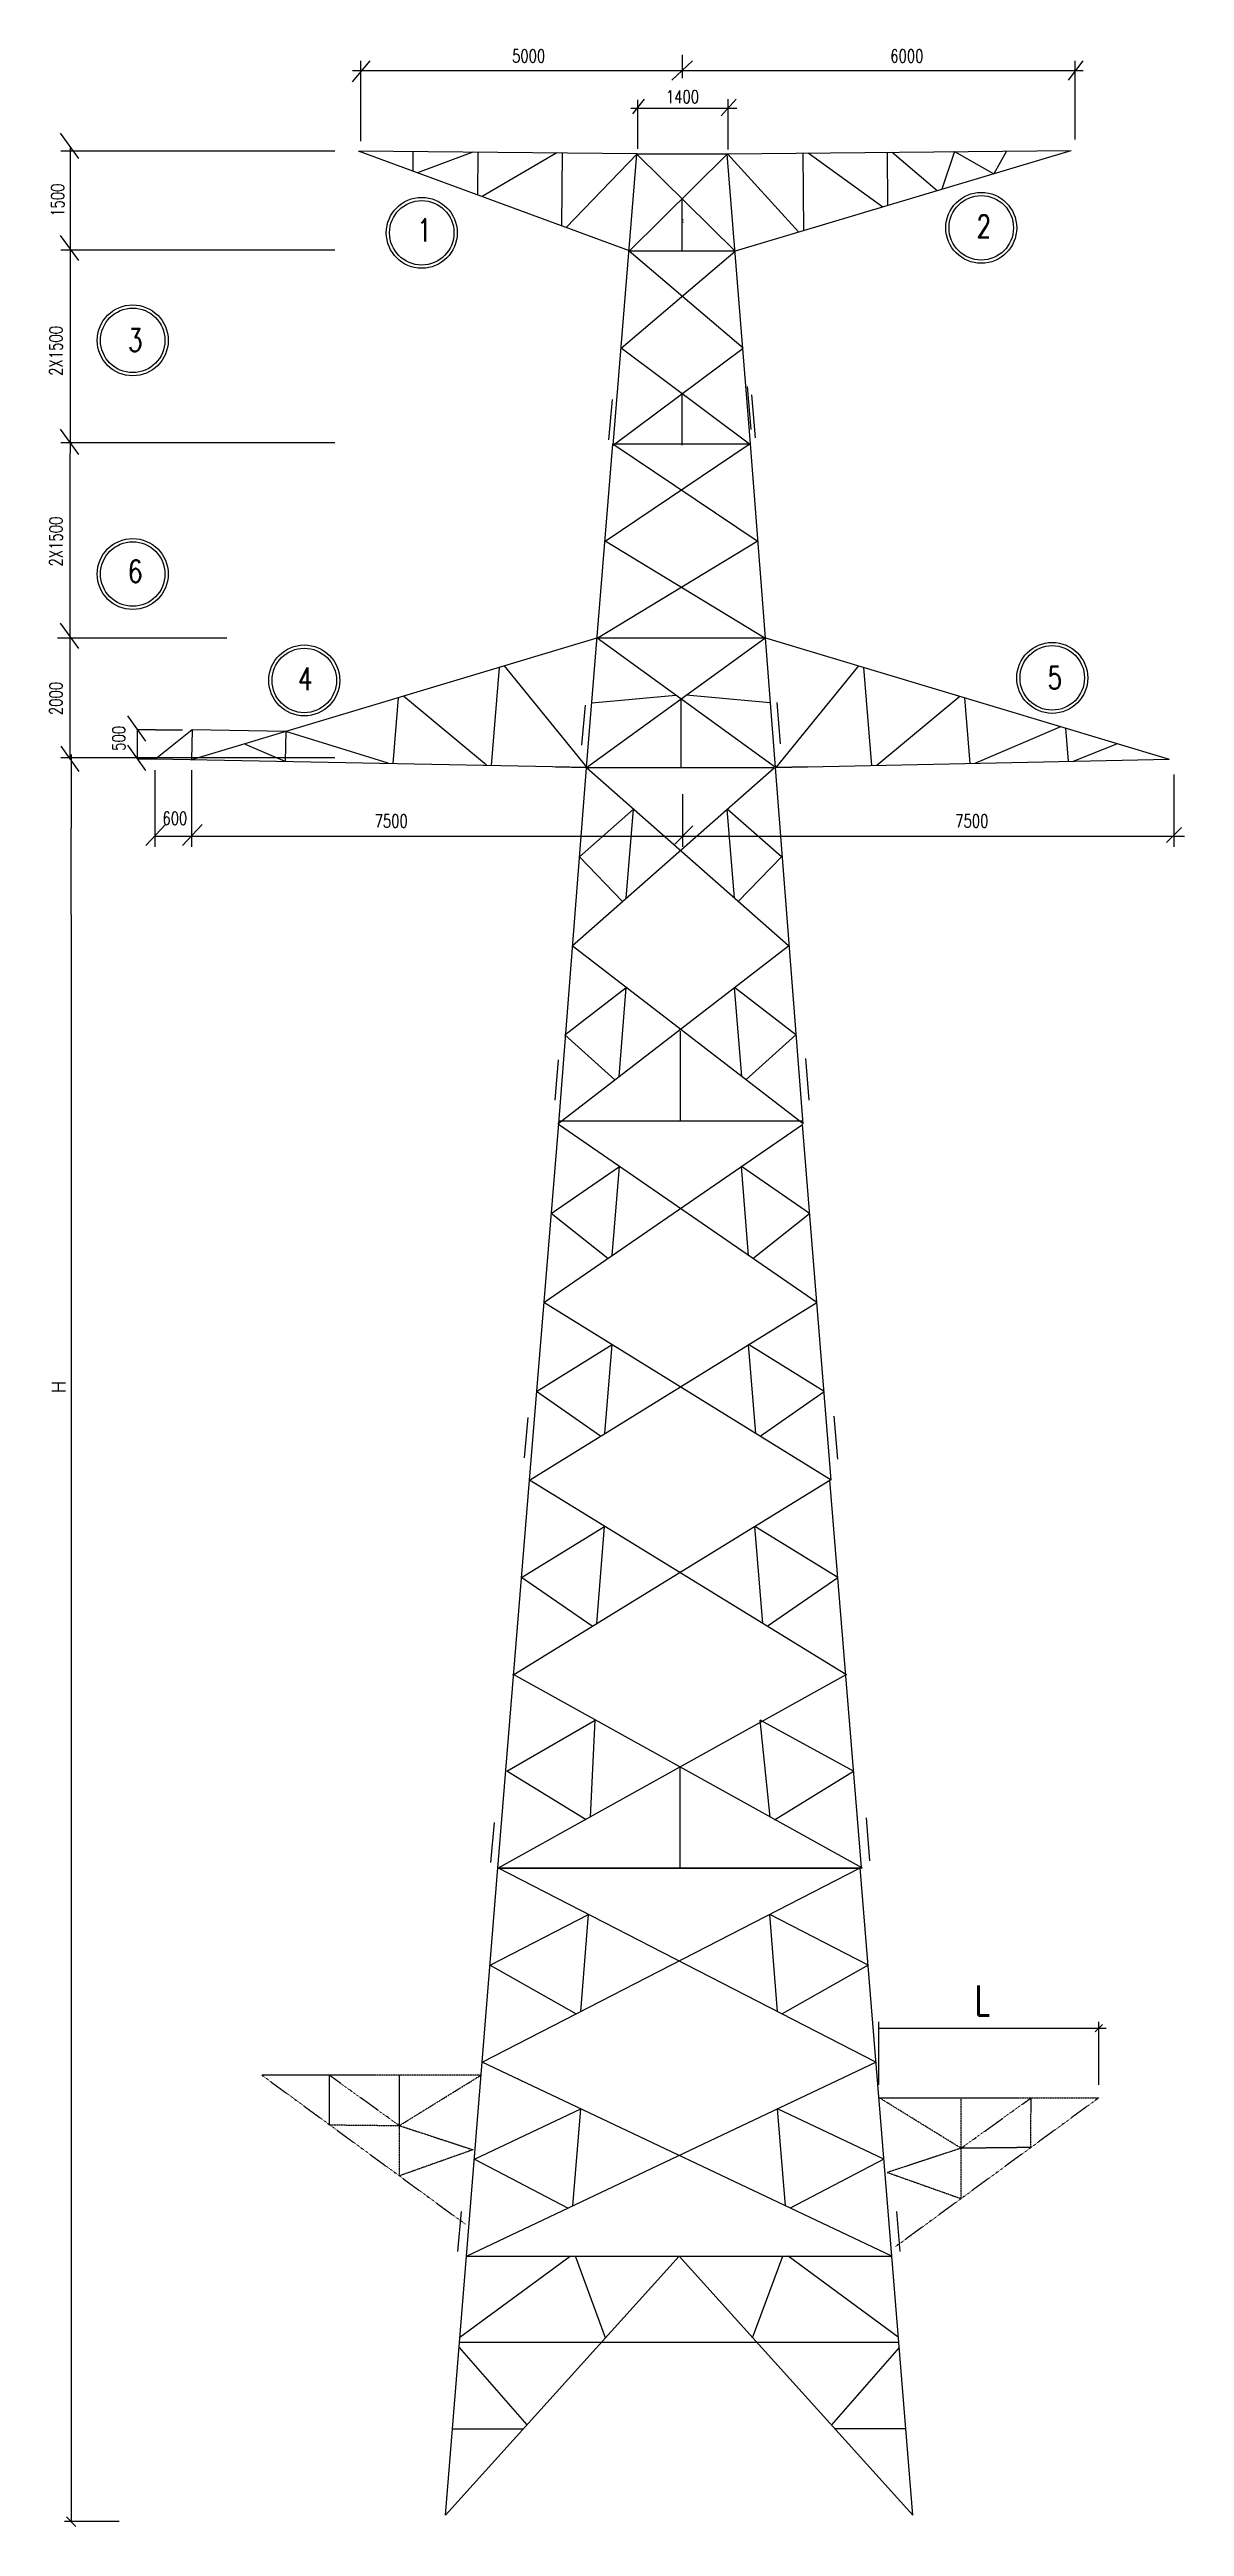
# Model space of a CAD drawing. Header units: millimetres. Extents: x -25344 to 8674, y -19679 to 18215.
# Drawn here: x -25344 to -7980, y -19679 to 18215 of the extents above; entities that cross this region are included whole.
import ezdxf
from ezdxf.enums import TextEntityAlignment as Align

# ---------------------------------------------------------------- set-up
doc = ezdxf.new("R2010")
doc.units = ezdxf.units.MM
doc.linetypes.add('DASHDOTX2', pattern=[2, 1, -0.5, 0, -0.5])
for name, color, linetype in [('4', 2, 'DASHDOTX2'), ('基本图元层', 7, 'Continuous'), ('尺寸标注层', 7, 'Continuous'), ('标注', 7, 'Continuous')]:
    doc.layers.add(name, color=color, linetype=linetype)
doc.styles.add('ITALIC', font='SIMPLEX', dxfattribs={"width": 0.7, "bigfont": 'HZTXT'})
doc.styles.get("Standard").update_dxf_attribs({"font": 'txt', "bigfont": 'gbcbig.shx'})

msp = doc.modelspace()

# ---------------------------------------------------------------- texts
at = {"style": 'ITALIC', "width": 0.75}
for s, p in [('5000', (-18013.728, 18017.229)), ('6000', (-12227.552, 18017.229)), ('1400', (-15660.498, 17392.517)), ('600', (-23426.668, 6354.186)), ('7500', (-20116.343, 6314.068)), ('7500', (-11233.465, 6314.068))]:
    msp.add_text(s, height=197.3358, dxfattribs=at).set_placement(p, align=Align.CENTER)
for s, p in [('1500', (-25121.462, 15909.228)), ('2X1500', (-25146.514, 13604.386)), ('2X1500', (-25146.514, 10687.543)), ('2000', (-25146.514, 8286.069)), ('500', (-24185.744, 7676.677))]:
    msp.add_text(s, height=197.3358, rotation=90, dxfattribs=at).set_placement(p, align=Align.CENTER)
for s, p in [('1', (-19610.004, 15452.474)), ('2', (-11050.078, 15509.216)), ('3', (-24031.823, 13769.63)), ('6', (-24031.823, 10232.222)), ('4', (-21429.875, 8586.708)), ('5', (-9963.755, 8604.627))]:
    msp.add_text(s, height=345.338, dxfattribs=at).set_placement(p, align=Align.MIDDLE)
at = {"color": 7, "width": 0.7}
msp.add_text('L', height=455.846, dxfattribs=at).set_placement((-11184.861, -11860.295))
at = {"layer": '标注', "color": 0}
msp.add_text('H', height=206.299, rotation=90, dxfattribs=at).set_placement((-25100.2, -2340.096))

# ---------------------------------------------------------------- linework, layer by layer
for p, q in [((-20708.654, 17721.966), (-20440.235, 18040.492)), ((-20708.654, 17893.755), (-9531.688, 17893.755)), ((-20586.971, 18040.492), (-20586.971, 16814.702)), ((-15825.234, 17747.018), (-15506.71, 18040.492)), ((-15657.66, 17775.64), (-15657.66, 18134.501)), ((-9753.581, 17747.018), (-9531.688, 18040.492)), ((-9655.161, 18040.492), (-9655.161, 16839.755)), ((-16418.766, 17228.606), (-16241.566, 17455.276)), ((-16342.718, 16697.74), (-16342.718, 17442.724)), ((-15067.617, 17202.764), (-14840.211, 17455.276)), ((-14966.466, 17455.276), (-14966.466, 16685.188)), ((-16450.514, 17320.16), (-14826.921, 17320.16)), ((-25179.742, 16935.228), (-24901.628, 16548.488)), ((-25169.777, 16665.993), (-20978.863, 16665.993)), ((-16351.263, 16621.127), (-20616.676, 16660.594)), ((-16471.806, 15136.176), (-20616.676, 16660.594)), ((-19783.772, 16652.887), (-19786.083, 16355.115)), ((-18870.146, 16644.434), (-19712, 16327.869)), ((-18791.215, 16643.703), (-18797.078, 15991.375)), ((-17580.613, 16632.503), (-18722.995, 15964.128)), ((-17501.681, 16631.772), (-17511.743, 15518.648)), ((-16351.263, 16621.127), (-17437.66, 15491.402)), ((-16718.249, 12160.28), (-16356.632, 16615.135)), ((-16477.159, 15130.332), (-14975.281, 16615.135)), ((-14854.754, 15130.332), (-16356.632, 16615.135)), ((-14975.281, 16615.135), (-16356.632, 16615.135)), ((-14619.123, 12179.964), (-14975.281, 16615.135)), ((-14969.913, 16621.127), (-9711.902, 16668.488)), ((-14969.913, 16621.127), (-13883.997, 15424.11)), ((-14849.37, 15136.176), (-9711.902, 16668.488)), ((-13818.505, 16631.498), (-13808.355, 15446.671)), ((-13739.575, 16632.21), (-12597.147, 15807.928)), ((-12528.968, 16643.113), (-12521.505, 15830.49)), ((-12450.038, 16643.825), (-11766.037, 16055.817)), ((-11497.931, 16652.4), (-11690.395, 16078.378)), ((-11497.931, 16652.4), (-10898.051, 16314.704)), ((-10703.686, 16659.554), (-10898.051, 16314.704)), ((-15665.957, 15130.332), (-15665.957, 15932.312)), ((-15653.979, 15613.164), (-15653.979, 15604.13)), ((-15653.979, 15577.631), (-15653.979, 15568.597)), ((-25179.742, 15371.841), (-24901.628, 14985.1)), ((-25169.777, 15148.702), (-20978.863, 15148.702)), ((-16597.722, 13645.083), (-14854.754, 15130.332)), ((-14734.191, 13645.083), (-16477.159, 15130.332)), ((-14854.754, 15130.332), (-16477.159, 15130.332)), ((-16453.487, 15124.733), (-16453.487, 15124.733)), ((-16718.249, 12160.28), (-14734.191, 13645.083)), ((-14613.664, 12160.28), (-16597.722, 13645.083)), ((-15665.957, 12160.28), (-15665.957, 12947.781)), ((-14668.04, 13059.885), (-14613.836, 12403.612)), ((-14604.578, 12931.785), (-14550.373, 12275.513)), ((-16785.245, 12245.267), (-16731.04, 12858.176)), ((-25179.742, 12404.838), (-24901.628, 12018.098)), ((-25169.777, 12203.373), (-20978.863, 12203.373)), ((-17126.559, 7228.489), (-16724.488, 12178.657)), ((-16845.109, 10693.607), (-14639.635, 12178.657)), ((-14519.014, 10693.607), (-16724.488, 12178.657)), ((-14639.635, 12178.657), (-16724.488, 12178.657)), ((-14236.178, 7232.068), (-14619.123, 12179.964)), ((-16965.731, 9208.556), (-14519.014, 10693.607)), ((-14398.392, 9208.556), (-16845.109, 10693.607)), ((-25219.882, 9216.595), (-22628.949, 9216.595)), ((-25179.742, 9439.33), (-24901.628, 9052.589)), ((-16956.783, 9212.333), (-23170.092, 7347.646)), ((-17126.559, 7228.489), (-14398.392, 9208.556)), ((-14237.564, 7228.489), (-16965.731, 9208.556)), ((-14398.392, 9208.556), (-16965.731, 9208.556)), ((-14389.445, 9212.333), (-8211.849, 7358.363)), ((-18581.521, 7262.796), (-18461.284, 8760.815)), ((-17117.612, 7232.068), (-18385.681, 8783.503)), ((-14228.617, 7232.068), (-12960.548, 8783.503)), ((-12764.708, 7262.796), (-12884.945, 8760.815)), ((-24152.023, 8022.566), (-23873.909, 7635.825)), ((-20085.875, 7294.374), (-20005.475, 8297.384)), ((-18660.438, 7264.453), (-19929.872, 8320.073)), ((-17200.233, 7570.675), (-17146.028, 8183.584)), ((-17046.145, 8218.523), (-15761.914, 8334.842)), ((-15682.062, 7228.489), (-15682.062, 8276.887)), ((-14317.978, 8218.523), (-15602.209, 8334.842)), ((-14218.166, 8227.595), (-14163.961, 7592.681)), ((-12685.79, 7264.453), (-11416.357, 8320.073)), ((-11260.354, 7294.374), (-11340.754, 8297.384)), ((-23998.542, 7358.172), (-23998.542, 7809.138)), ((-23721.327, 7809.138), (-23998.542, 7809.138)), ((-23721.327, 7809.138), (-23307.772, 7809.138)), ((-23161.32, 7807.009), (-23721.327, 7358.172)), ((-23161.32, 7807.009), (-23170.092, 7347.646)), ((-21730.493, 7779.686), (-23161.32, 7807.009)), ((-21739.265, 7320.323), (-22347.711, 7583.79)), ((-21730.493, 7779.686), (-21739.265, 7320.323)), ((-20164.792, 7296.03), (-21730.493, 7779.686)), ((-11181.437, 7296.03), (-9872.164, 7856.643)), ((-9756, 7325.951), (-9796.561, 7833.954)), ((-9677.083, 7327.607), (-9004.62, 7596.283)), ((-25173.397, 7554.811), (-24895.283, 7168.071)), ((-25169.777, 7383.744), (-20978.863, 7383.744)), ((-24152.023, 7571.599), (-23873.909, 7184.859)), ((-23721.327, 7358.172), (-23998.542, 7358.172)), ((-17117.612, 7232.068), (-23721.327, 7358.172)), ((-17600.978, 7242.214), (-17117.612, 7232.068)), ((-17553.837, 1784.909), (-17127.429, 7224.034)), ((-17348.445, 4501.787), (-14258.167, 7224.034)), ((-14037.151, 4501.787), (-17127.429, 7224.034)), ((-14258.167, 7224.034), (-17127.429, 7224.034)), ((-13816.135, 1779.541), (-14236.178, 7232.068)), ((-14228.617, 7232.068), (-8211.849, 7358.363)), ((-13745.25, 7242.214), (-14228.617, 7232.068)), ((-23731.345, 7190.91), (-23731.345, 6015.226)), ((-23171.614, 7190.91), (-23171.614, 6015.226)), ((-15662.378, 6822.279), (-15662.378, 6015.226)), ((-8143.068, 7121.121), (-8143.068, 6015.226)), ((-17237.937, 5862.911), (-16410.114, 6592.146)), ((-16520.622, 5231.023), (-16410.114, 6592.146)), ((-14864.975, 5231.023), (-14975.483, 6592.146)), ((-14147.659, 5862.911), (-14975.483, 6592.146)), ((-23869.133, 6036.7), (-23568.504, 6360.594)), ((-23731.345, 6181.647), (-7980.227, 6181.647)), ((-23309.403, 6036.7), (-23008.773, 6360.594)), ((-15778.692, 6059.963), (-15501.326, 6337.331)), ((-8257.593, 6083.226), (-8026.753, 6314.068)), ((-16579.852, 5178.846), (-17237.937, 5862.911)), ((-14805.745, 5178.846), (-14147.659, 5862.911)), ((-17569.462, 1779.541), (-14037.151, 4501.787)), ((-13816.135, 1779.541), (-17348.445, 4501.787)), ((-17458.953, 3140.664), (-16520.622, 3863.809)), ((-16631.13, 2502.685), (-16520.622, 3863.809)), ((-14754.467, 2502.685), (-14864.975, 3863.809)), ((-13926.643, 3140.664), (-14864.975, 3863.809)), ((-16693.652, 2454.501), (-17458.953, 3140.664)), ((-15692.798, 1826.793), (-15692.798, 3198.974)), ((-14691.945, 2454.501), (-13926.643, 3140.664)), ((-17610.409, 2143.162), (-17556.204, 2756.071)), ((-13780.484, 2778.076), (-13726.279, 2143.162)), ((-18001.627, -3674.777), (-17553.837, 1784.909)), ((-17780.611, -952.53), (-13826.002, 1769.717)), ((-13604.986, -952.53), (-17559.595, 1769.717)), ((-17550.553, 1826.793), (-13819.775, 1826.793)), ((-13383.97, -3674.777), (-13826.002, 1769.717)), ((-17670.103, 408.594), (-16626.197, 1127.191)), ((-16736.705, -233.933), (-16626.197, 1127.191)), ((-14648.892, -233.933), (-14759.4, 1127.191)), ((-13715.494, 408.594), (-14759.4, 1127.191)), ((-16801.723, -278.69), (-17670.103, 408.594)), ((-14583.874, -278.69), (-13715.494, 408.594)), ((-18001.627, -3674.777), (-13604.986, -952.53)), ((-13383.97, -3674.777), (-17780.611, -952.53)), ((-17891.119, -2313.653), (-16736.705, -1598.88)), ((-16847.213, -2960.004), (-16736.705, -1598.88)), ((-14538.384, -2960.004), (-14648.892, -1598.88)), ((-13494.478, -2313.653), (-14648.892, -1598.88)), ((-16914.325, -3001.557), (-17891.119, -2313.653)), ((-14471.272, -3001.557), (-13494.478, -2313.653)), ((-18075.598, -3328.362), (-18021.393, -2715.453)), ((-13342.801, -2693.448), (-13288.596, -3349.72)), ((-18483.192, -9608.17), (-18001.627, -3674.777)), ((-18242.658, -6644.529), (-13403.704, -3674.777)), ((-13162.673, -6644.529), (-18001.627, -3674.777)), ((-12922.892, -9598.883), (-13403.704, -3674.777)), ((-18122.145, -5159.688), (-16852.146, -4380.233)), ((-16972.661, -5865.11), (-16852.146, -4380.233)), ((-13283.186, -5159.688), (-14553.184, -4380.233)), ((-14432.669, -5865.11), (-14553.184, -4380.233)), ((-17039.937, -5906.397), (-18122.145, -5159.688)), ((-14365.394, -5906.397), (-13283.186, -5159.688)), ((-18483.143, -9608.17), (-13147.186, -6638.417)), ((-12906.155, -9608.17), (-18258.144, -6638.417)), ((-18346.598, -8123.329), (-16996.437, -7343.874)), ((-17068.855, -8828.751), (-16996.437, -7343.874)), ((-14320.443, -8828.751), (-14473.023, -7343.874)), ((-13042.7, -8123.329), (-14473.023, -7343.874)), ((-17136.131, -8870.038), (-18346.598, -8123.329)), ((-15698.832, -8058.548), (-15698.832, -9605.023)), ((-14253.167, -8870.038), (-13042.7, -8123.329)), ((-18592.248, -9523.265), (-18538.044, -8910.356)), ((-12850.753, -8839.185), (-12796.548, -9495.458)), ((-18964.88, -15544.684), (-18482.888, -9605.023)), ((-18723.884, -12574.853), (-12940.713, -9605.023)), ((-18483.143, -9608.17), (-12919.938, -9608.17)), ((-12699.717, -12574.853), (-18482.888, -9605.023)), ((-18482.888, -9605.023), (-12940.713, -9605.023)), ((-12458.72, -15544.684), (-12940.713, -9605.023)), ((-18603.386, -11089.938), (-17097.344, -10316.54)), ((-17217.842, -11801.456), (-17097.344, -10316.54)), ((-12820.215, -11089.938), (-14326.257, -10316.54)), ((-14205.758, -11801.456), (-14326.257, -10316.54)), ((-18603.386, -11089.938), (-17288.059, -11837.515)), ((-12820.215, -11089.938), (-14135.541, -11837.515)), ((-18964.88, -15544.684), (-12699.717, -12574.853)), ((-12458.72, -15544.684), (-18723.884, -12574.853)), ((-18844.382, -14059.769), (-17217.842, -13288.751)), ((-17338.34, -14773.667), (-17217.842, -13288.751)), ((-12579.218, -14059.769), (-14205.758, -13288.751)), ((-14085.26, -14773.667), (-14205.758, -13288.751)), ((-18844.382, -14059.769), (-17409.667, -14807.477)), ((-12579.218, -14059.769), (-14013.933, -14807.477)), ((-19095.946, -15472.002), (-19041.742, -14859.093)), ((-12327.654, -15472.002), (-12381.859, -14859.093)), ((-19286.538, -19504.485), (-18964.88, -15544.684)), ((-19286.538, -19504.485), (-15711.8, -15544.684)), ((-19065.698, -16785.811), (-17377.807, -15544.684)), ((-18964.88, -15544.684), (-12458.72, -15544.684)), ((-16837.143, -16791.247), (-17298.873, -15544.684)), ((-12137.063, -19504.485), (-15711.8, -15544.684)), ((-14586.458, -16791.247), (-14124.727, -15544.684)), ((-12357.902, -16785.811), (-14045.793, -15544.684)), ((-12137.063, -19504.485), (-12458.72, -15544.684)), ((-19078.48, -16943.16), (-18042.184, -18126.092)), ((-12351.512, -16864.485), (-19072.089, -16864.485)), ((-12345.121, -16943.16), (-13381.417, -18126.092)), ((-19179.329, -18184.683), (-18095.078, -18184.683)), ((-12244.271, -18184.683), (-13328.523, -18184.683))]:
    msp.add_line(p, q)
at = {"color": 7, "linetype": 'Continuous'}
msp.add_line((-9234.414, -11998.657), (-9348.375, -12112.619), dxfattribs=at)
at = {"color": 0, "linetype": 'ByBlock'}
msp.add_line((-24939.148, -19679.262), (-25086.383, -19532.027), dxfattribs=at)
for centre, radius in [((-19649.201, 15410.664), 542.673), ((-11089.275, 15486.818), 542.673), ((-11089.275, 15486.818), 493.339), ((-19649.201, 15410.664), 493.339), ((-24071.02, 13765.15), 542.673), ((-24071.02, 13765.15), 493.339), ((-24071.02, 10190.413), 542.673), ((-24071.02, 10190.413), 493.339), ((-21446.673, 8562.817), 542.673), ((-10002.952, 8601.641), 542.673), ((-10002.952, 8601.641), 493.339), ((-21446.673, 8562.817), 493.339)]:
    msp.add_circle(centre, radius)
at = {"layer": '4', "color": 0}
for p, q in [((-18744.078, -12776.274), (-22094.543, -12776.274)), ((-22094.543, -12776.274), (-18982.361, -15055.502)), ((-21058.87, -13534.756), (-21062.778, -12776.274)), ((-19992.125, -13546.134), (-21062.778, -12776.274)), ((-19992.125, -14315.995), (-19992.125, -12776.274)), ((-19992.125, -13546.134), (-18744.078, -12776.274)), ((-12645.606, -13123.428), (-9295.14, -13123.428)), ((-11397.559, -13893.288), (-12645.606, -13123.428)), ((-9295.14, -13123.428), (-12407.323, -15402.656)), ((-11397.559, -14663.148), (-11397.559, -13123.428)), ((-11397.559, -13893.288), (-10326.906, -13123.428)), ((-10330.813, -13881.91), (-10326.906, -13123.428)), ((-21058.87, -13534.756), (-19992.125, -13546.134)), ((-19992.125, -13546.134), (-18865.33, -13915.888)), ((-18863.219, -13915.888), (-19992.125, -14315.995)), ((-11397.559, -13893.288), (-12524.353, -14263.042)), ((-10330.813, -13881.91), (-11397.559, -13893.288)), ((-12526.464, -14263.042), (-11397.559, -14663.148))]:
    msp.add_line(p, q, dxfattribs=at)
at = {"layer": '基本图元层', "color": 0}
for p, q in [((-25026.153, 16721.65), (-25031.989, 7358.172)), ((-25012.766, -1412.935), (-25012.766, -19602.728))]:
    msp.add_line(p, q, dxfattribs=at)
at = {"layer": '尺寸标注层', "color": 7}
for p, q in [((-12656.279, -12922.584), (-12656.279, -11960.67)), ((-12656.279, -12055.638), (-9291.394, -12055.638)), ((-9291.394, -12922.584), (-9291.394, -11960.67)), ((-9291.394, -12055.638), (-9177.433, -12055.638))]:
    msp.add_line(p, q, dxfattribs=at)
at = {"layer": '标注', "color": 0, "lineweight": 25}
for p, q in [((-25012.766, 7431.376), (-25012.766, 6302.575)), ((-25017.429, 6302.575), (-25017.429, 5713.636)), ((-25017.429, 5713.636), (-25017.429, 4977.462)), ((-25012.766, 4977.462), (-25012.766, 3505.114)), ((-25012.766, 3505.114), (-25012.766, 2032.765)), ((-25012.766, 2032.765), (-25012.766, 560.417)), ((-25012.766, 560.417), (-25012.766, -1412.935)), ((-24279.497, -19602.728), (-25115.585, -19602.728))]:
    msp.add_line(p, q, dxfattribs=at)

msp.set_redraw_order([(e.dxf.handle, doc.entitydb.next_handle()) for e in msp.query("TEXT MTEXT ATTDEF DIMENSION ARC_DIMENSION")])  # texts and dimensions are drawn at this point

doc.saveas('drawing.dxf')
